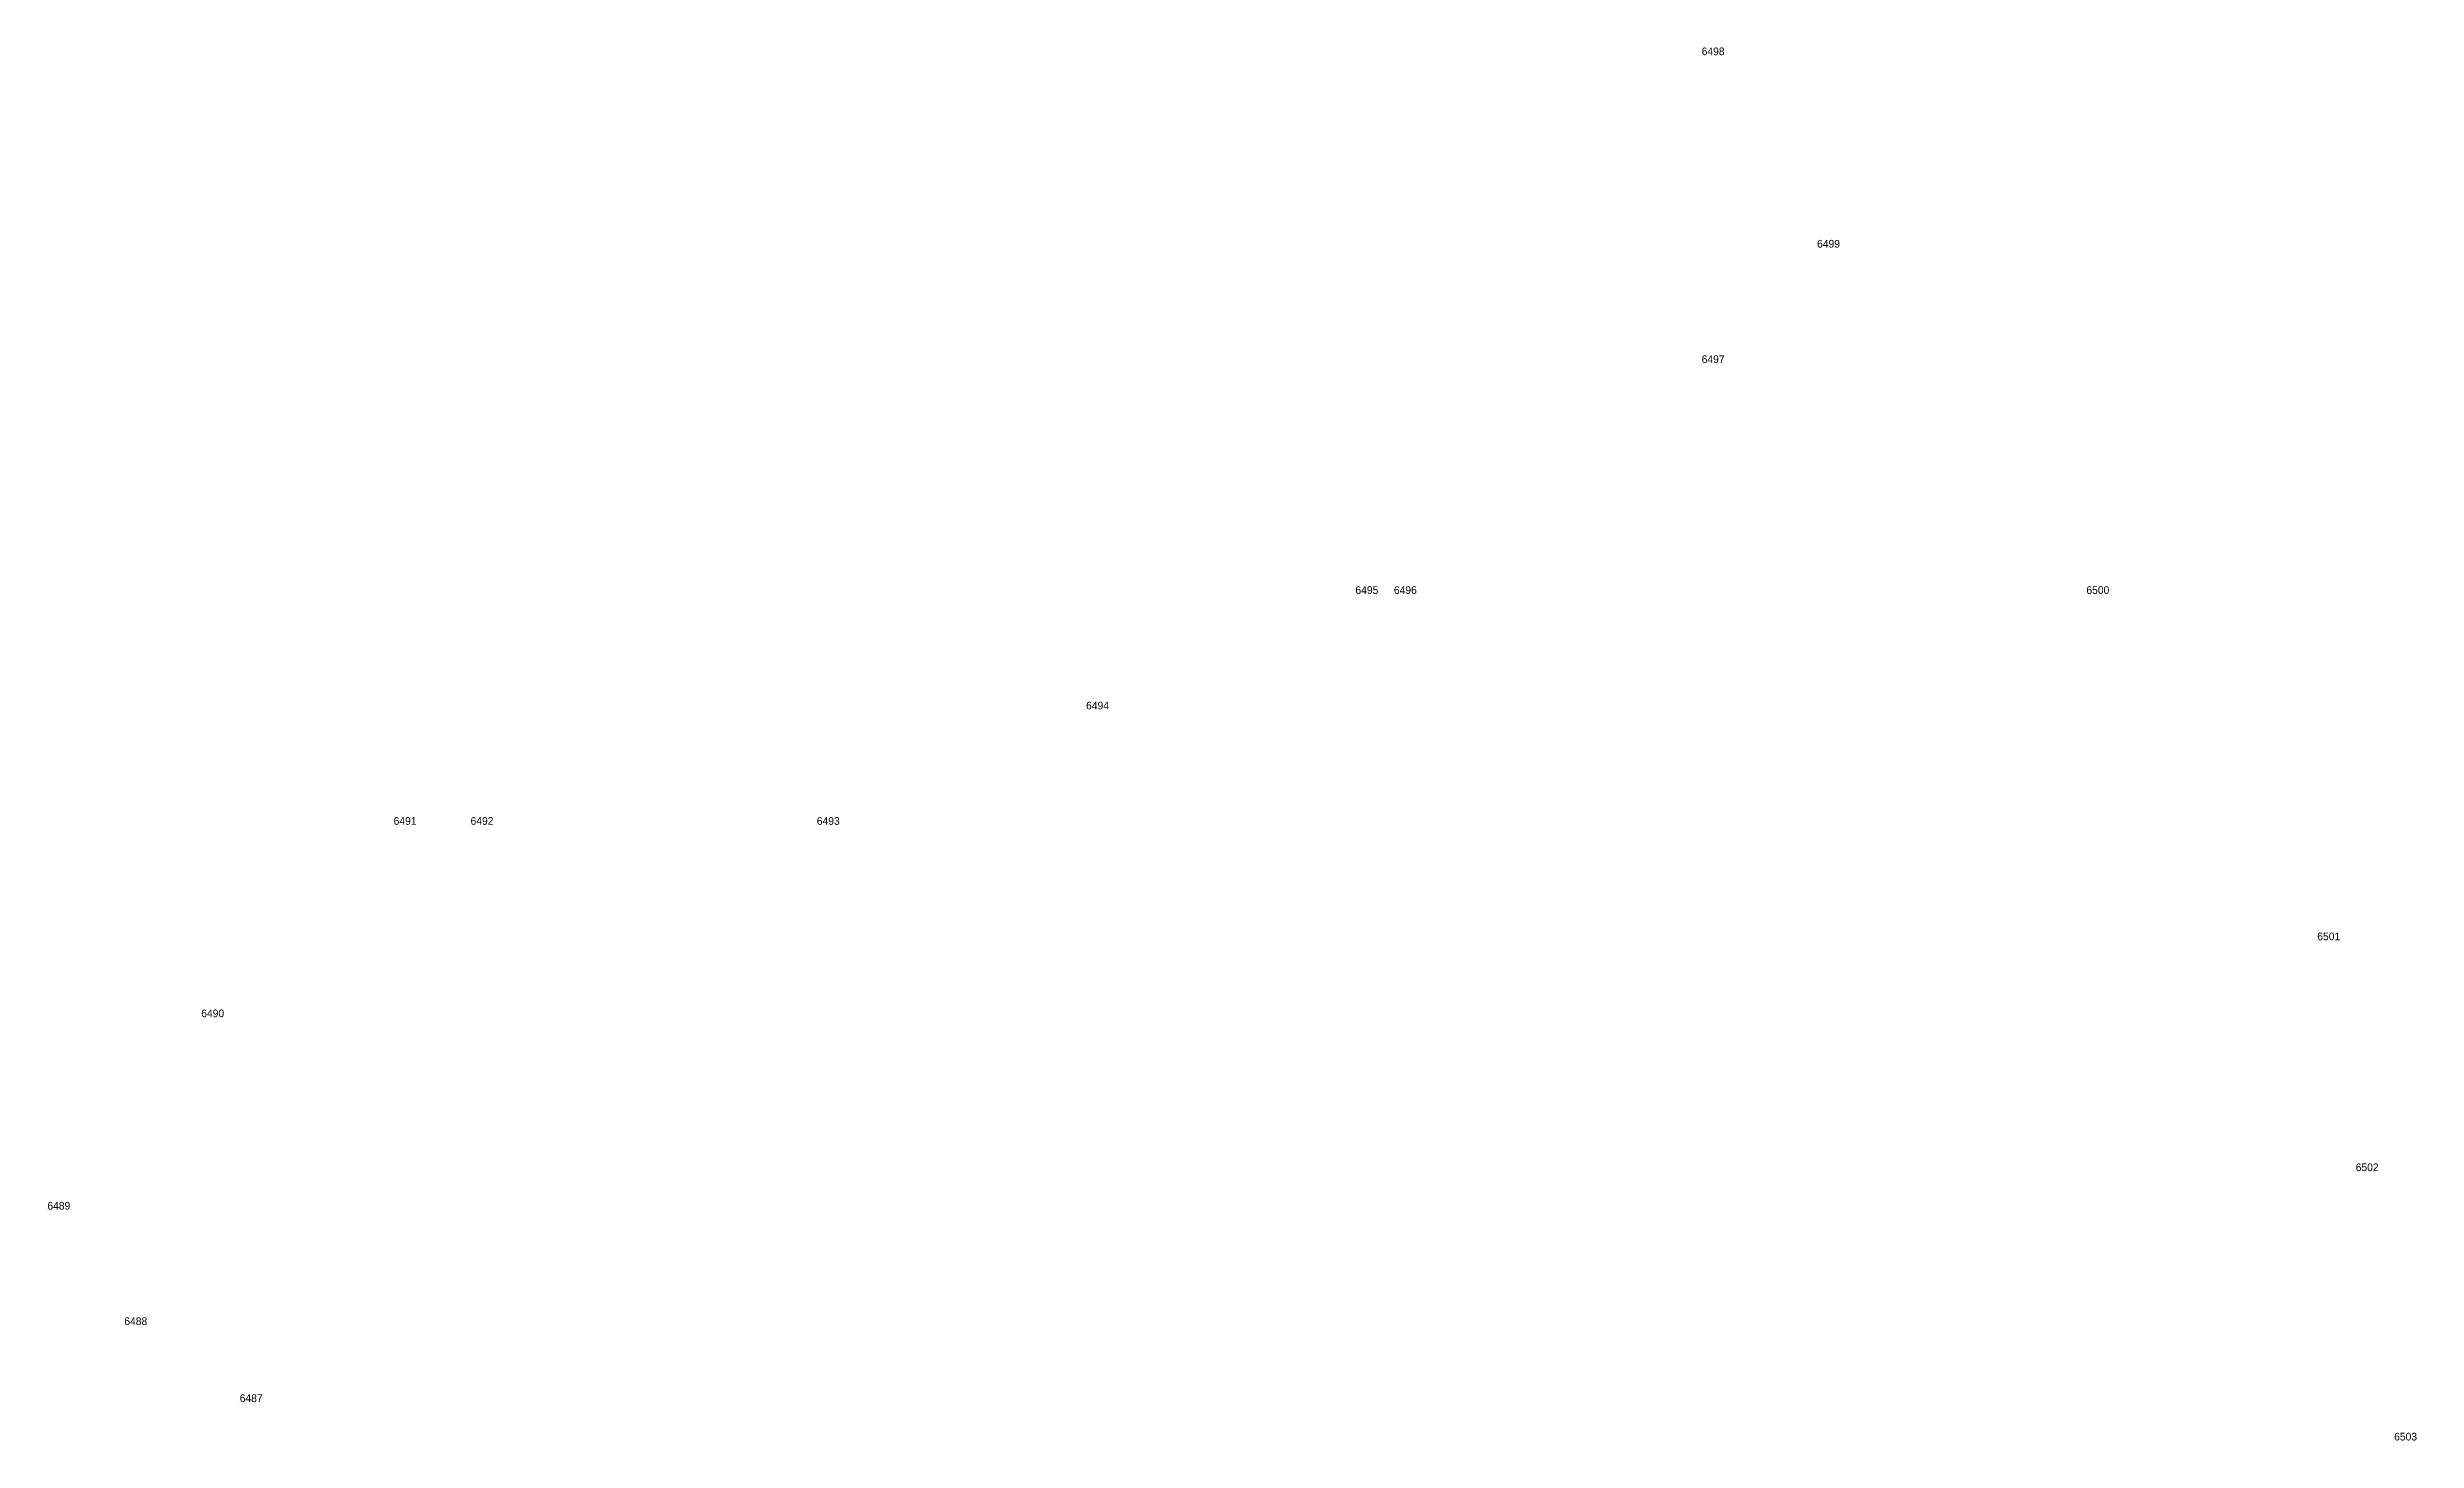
# Model space of a CAD drawing. Extents: x 535182 to 560328, y 1820963 to 1852759.
# Drawn here: x 540727 to 540788.6, y 1837980 to 1838016.2 of the extents above; entities that cross this region are included whole.
import ezdxf

# ---------------------------------------------------------------- set-up
doc = ezdxf.new("R2010")
doc.units = 0
doc.layers.add('Level 12', color=7, linetype='Continuous')
doc.layers.add('Level 7', color=7, linetype='Continuous')

msp = doc.modelspace()

# ---------------------------------------------------------------- texts
at = {"layer": 'Level 12'}
for s, p in [('6498', (540770, 1838016)), ('6499', (540773, 1838011)), ('6497', (540770, 1838008)), ('6495', (540761, 1838002)), ('6496', (540762, 1838002)), ('6500', (540780, 1838002)), ('6494', (540754, 1837999)), ('6491', (540736, 1837996)), ('6492', (540738, 1837996)), ('6493', (540747, 1837996)), ('6501', (540786, 1837993)), ('6490', (540731, 1837991)), ('6502', (540787, 1837987)), ('6489', (540727, 1837986)), ('6488', (540729, 1837983)), ('6487', (540732, 1837981)), ('6503', (540788, 1837980))]:
    msp.add_text(s, height=0.2, dxfattribs=at).set_placement(p)

# ---------------------------------------------------------------- linework, layer by layer
at = {"layer": 'Level 7'}
for p, q in [((540770, 1838016), (540770, 1838016)), ((540773, 1838011), (540773, 1838011)), ((540770, 1838008), (540770, 1838008)), ((540761, 1838002), (540761, 1838002)), ((540762, 1838002), (540762, 1838002)), ((540780, 1838002), (540780, 1838002)), ((540754, 1837999), (540754, 1837999)), ((540736, 1837996), (540736, 1837996)), ((540738, 1837996), (540738, 1837996)), ((540747, 1837996), (540747, 1837996)), ((540786, 1837993), (540786, 1837993)), ((540731, 1837991), (540731, 1837991)), ((540787, 1837987), (540787, 1837987)), ((540727, 1837986), (540727, 1837986)), ((540729, 1837983), (540729, 1837983)), ((540732, 1837981), (540732, 1837981)), ((540788, 1837980), (540788, 1837980))]:
    msp.add_line(p, q, dxfattribs=at)

msp.set_redraw_order([(e.dxf.handle, doc.entitydb.next_handle()) for e in msp.query("TEXT MTEXT ATTDEF DIMENSION ARC_DIMENSION")])  # texts and dimensions are drawn at this point

doc.saveas('drawing.dxf')
